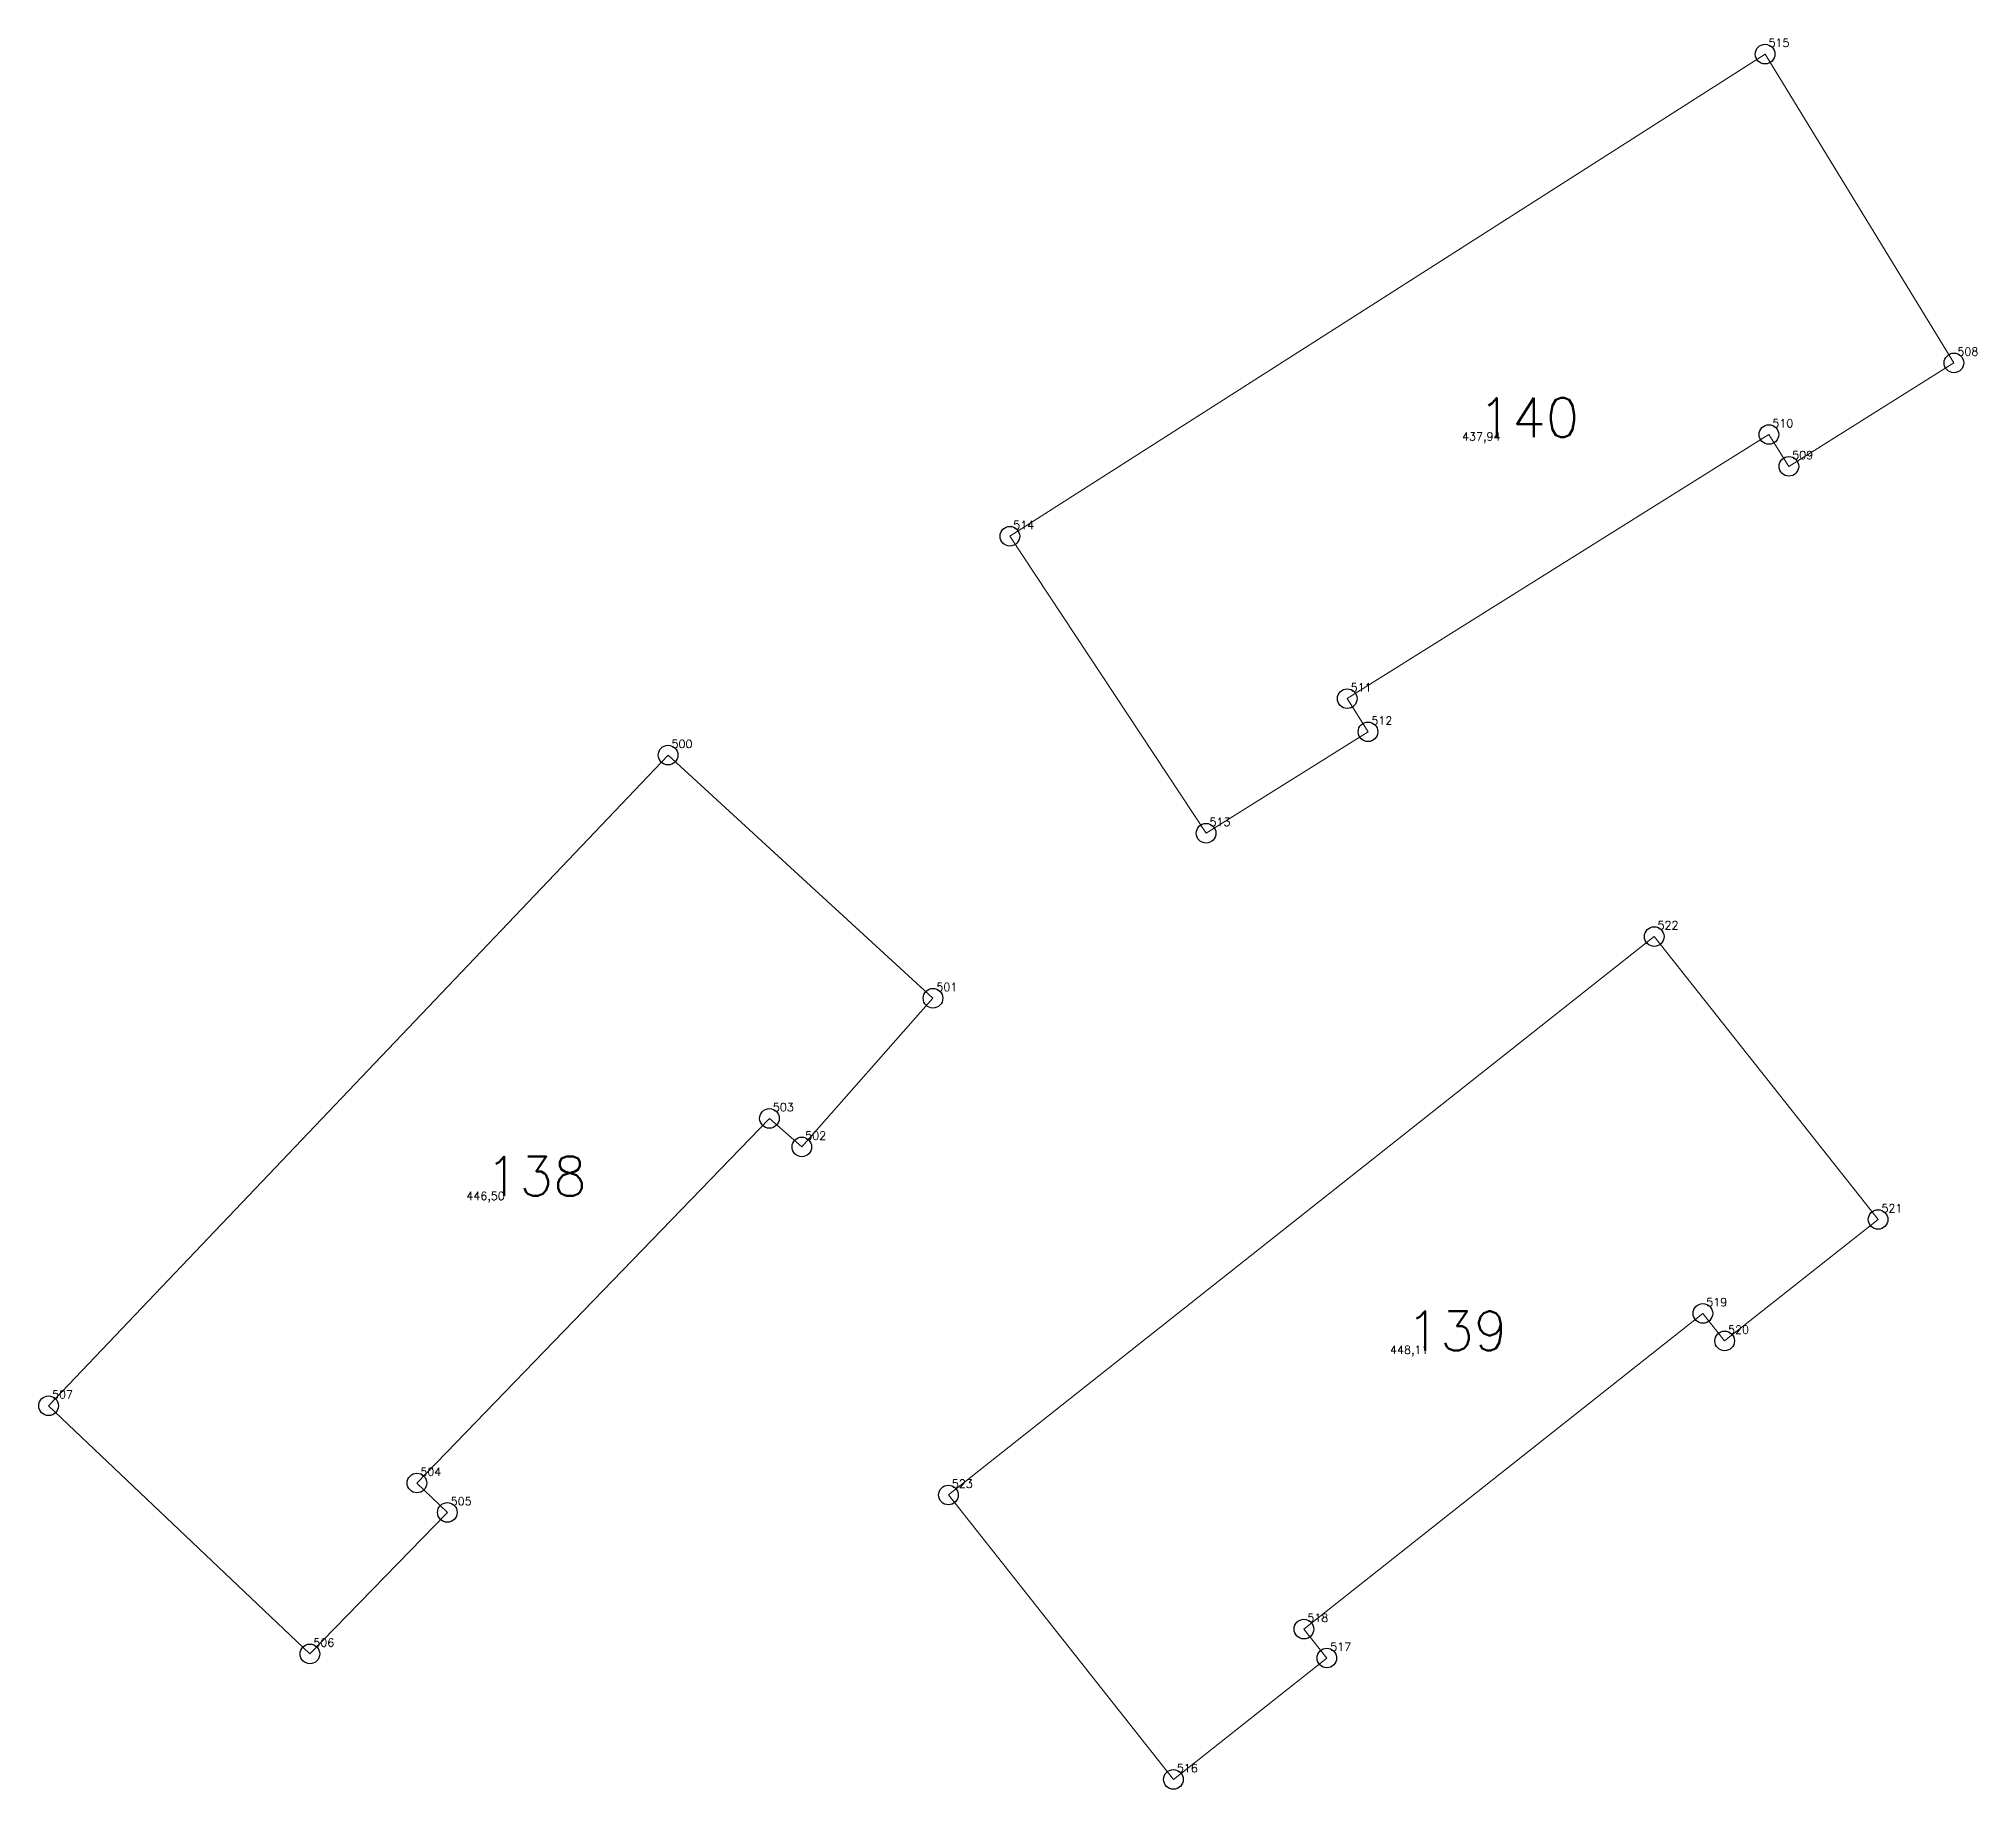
# Model space of a CAD drawing. Extents: x 1390459 to 1399082, y 355064 to 360767.
# Drawn here: x 1395580.2 to 1395654.2, y 360583.5 to 360650.4 of the extents above; entities that cross this region are included whole.
import ezdxf

# ---------------------------------------------------------------- set-up
doc = ezdxf.new("R2010")
doc.units = 0
doc.header["$PDMODE"] = 33
doc.header["$PDSIZE"] = 0.75
doc.layers.add('9 - ценная историческая застройка советский период', color=7, linetype='Continuous')
doc.layers.add('OKN_VALUED_LABELS', color=1, linetype='Continuous')
doc.styles.get("Standard").update_dxf_attribs({"font": 'simplex.shx'})

msp = doc.modelspace()

# ---------------------------------------------------------------- texts
at = {"layer": '9 - ценная историческая застройка советский период', "color": 7}
for s, p in [('515', (1395646.257, 360650.053)), ('508', (1395653.472, 360638.258)), ('510', (1395646.404, 360635.524)), ('437,94', (1395634.554, 360635.02)), ('509', (1395647.165, 360634.309)), ('514', (1395617.409, 360631.638)), ('511', (1395630.296, 360625.437)), ('512', (1395631.09, 360624.169)), ('500', (1395604.354, 360623.279)), ('513', (1395624.905, 360620.296)), ('522', (1395642.021, 360616.351)), ('501', (1395614.472, 360613.994)), ('503', (1395608.227, 360609.405)), ('502', (1395609.463, 360608.315)), ('446,50', (1395596.519, 360606.013)), ('521', (1395650.572, 360605.543)), ('519', (1395643.88, 360601.957)), ('520', (1395644.712, 360600.906)), ('448,11', (1395631.801, 360600.136)), ('507', (1395580.691, 360598.431)), ('504', (1395594.761, 360595.478)), ('523', (1395615.064, 360595.022)), ('505', (1395595.922, 360594.355)), ('518', (1395628.642, 360589.901)), ('506', (1395590.673, 360588.953)), ('517', (1395629.517, 360588.795)), ('516', (1395623.658, 360584.16))]:
    msp.add_text(s, height=0.3111, dxfattribs=at).set_placement(p)
at = {"layer": 'OKN_VALUED_LABELS'}
for s, p in [('140', (1395635.174, 360635.15)), ('138', (1395597.26, 360606.175)), ('139', (1395632.431, 360600.269))]:
    msp.add_text(s, height=1.5, dxfattribs=at).set_placement(p)

# ---------------------------------------------------------------- linework, layer by layer
at = {"layer": '9 - ценная историческая застройка советский период', "color": 7, "lineweight": 20}
for points in [[(1395653.342, 360637.983), (1395647.036, 360634.034), (1395646.275, 360635.25), (1395630.167, 360625.163), (1395630.961, 360623.895), (1395624.775, 360620.022), (1395617.28, 360631.364), (1395646.128, 360649.778), (1395653.342, 360637.983)], [(1395604.225, 360623.005), (1395614.343, 360613.719), (1395609.334, 360608.041), (1395608.098, 360609.131), (1395594.632, 360595.204), (1395595.793, 360594.08), (1395590.544, 360588.678), (1395580.562, 360598.156), (1395604.225, 360623.005)], [(1395623.529, 360583.885), (1395614.935, 360594.748), (1395641.892, 360616.076), (1395650.443, 360605.269), (1395644.583, 360600.632), (1395643.751, 360601.683), (1395628.513, 360589.626), (1395629.388, 360588.521), (1395623.529, 360583.885)]]:
    msp.add_lwpolyline(points, close=True, dxfattribs=at)
at = {"layer": '9 - ценная историческая застройка советский период'}
for p in [(1395646.128, 360649.778), (1395653.342, 360637.983), (1395646.275, 360635.25), (1395647.036, 360634.034), (1395617.28, 360631.364), (1395630.167, 360625.163), (1395630.961, 360623.895), (1395604.225, 360623.005), (1395624.775, 360620.022), (1395641.892, 360616.076), (1395614.343, 360613.719), (1395608.098, 360609.131), (1395609.334, 360608.041), (1395650.443, 360605.269), (1395643.751, 360601.683), (1395644.583, 360600.632), (1395580.562, 360598.156), (1395594.632, 360595.204), (1395614.935, 360594.748), (1395595.793, 360594.08), (1395628.513, 360589.626), (1395590.544, 360588.678), (1395629.388, 360588.521), (1395623.529, 360583.885)]:
    msp.add_point(p, dxfattribs=at)

msp.set_redraw_order([(e.dxf.handle, doc.entitydb.next_handle()) for e in msp.query("TEXT MTEXT ATTDEF DIMENSION ARC_DIMENSION")])  # texts and dimensions are drawn at this point

doc.saveas('drawing.dxf')
